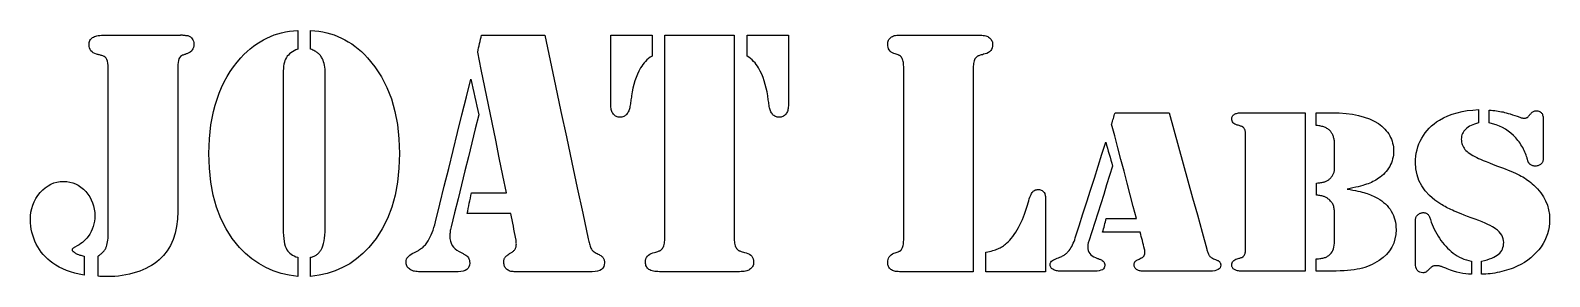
# Model space of a CAD drawing. Extents: x 0 to 407, y 0 to 66.
import ezdxf

# ---------------------------------------------------------------- set-up
doc = ezdxf.new("R2010")
doc.units = 0
doc.layers.add('layer', color=7, linetype='CONTINUOUS')

msp = doc.modelspace()

# ---------------------------------------------------------------- linework, layer by layer
at = {"layer": 'layer', "color": 7}
for points in [[(71.525781, 60.873568), (71.011472, 60.655255), (70.536426, 60.418175), (70.10064, 60.162257), (69.704117, 59.887478), (69.346856, 59.593883), (69.028856, 59.281427), (68.750119, 58.950133), (68.510643, 58.600001), (68.304531, 58.21939), (68.125906, 57.796708), (67.974747, 57.332003), (67.851075, 56.825275), (67.754891, 56.276475), (67.686194, 55.685628), (67.644985, 55.052758), (67.631262, 54.37784), (67.631262, 49.192917), (67.631262, 44.008017), (67.631262, 38.823094), (67.631262, 33.638171), (67.631262, 28.453247), (67.631262, 23.268348), (67.631262, 18.083424), (67.631262, 12.898501), (67.646914, 11.915451), (67.69402, 11.007801), (67.772537, 10.17555), (67.882465, 9.418676), (68.023804, 8.737226), (68.196554, 8.131152), (68.400715, 7.600501), (68.636281, 7.145227), (68.855472, 6.809562), (69.115234, 6.498555), (69.415568, 6.212182), (69.756471, 5.950492), (70.137943, 5.713412), (70.559987, 5.501038), (71.022602, 5.313369), (71.525788, 5.150169), (71.525788, 4.512215), (71.525788, 3.874237), (71.525788, 3.236283), (71.525788, 2.598329), (71.525788, 1.960351), (71.525788, 1.322397), (71.525788, 0.68442), (71.525788, 0.046466), (69.248723, 0.350227), (67.065885, 0.843914), (64.977272, 1.52755), (62.982883, 2.401135), (61.082719, 3.464645), (59.276779, 4.718104), (57.565064, 6.161488), (55.947573, 7.794821), (54.033665, 10.156023), (52.374945, 12.739054), (50.971414, 15.543914), (49.82307, 18.570626), (48.929913, 21.819167), (48.291945, 25.289561), (47.909166, 28.981783), (47.781571, 32.895859), (47.815276, 34.889848), (47.91637, 36.835281), (48.084853, 38.732134), (48.320738, 40.580407), (48.624019, 42.380124), (48.994695, 44.131261), (49.432767, 45.833841), (49.938236, 47.487866), (50.509779, 49.086754), (51.146107, 50.62402), (51.847216, 52.099664), (52.613108, 53.513686), (53.443778, 54.866111), (54.339229, 56.156914), (55.299459, 57.386094), (56.324465, 58.553654), (57.138444, 59.397497), (57.968128, 60.189125), (58.813516, 60.928586), (59.67461, 61.615857), (60.551409, 62.250912), (61.443911, 62.833801), (62.352121, 63.364475), (63.276035, 63.842959), (64.220223, 64.270676), (65.189276, 64.649078), (66.183194, 64.97821), (67.20198, 65.25805), (68.245632, 65.488478), (69.31415, 65.669733), (70.407535, 65.801576), (71.525788, 65.884245), (71.525788, 65.257884), (71.525788, 64.631522), (71.525788, 64.005137), (71.525788, 63.378776), (71.525788, 62.752415), (71.525788, 62.126053), (71.525788, 61.499668), (71.525781, 60.873568)], [(74.959688, 60.873568), (74.959688, 61.49993), (74.959688, 62.126315), (74.959688, 62.752676), (74.959688, 63.379037), (74.959688, 64.005399), (74.959688, 64.631784), (74.959688, 65.258145), (74.959688, 65.884506), (76.078249, 65.801837), (77.172603, 65.669994), (78.24275, 65.48874), (79.288691, 65.258074), (80.310424, 64.978234), (81.307949, 64.649102), (82.281269, 64.270676), (83.23038, 63.842959), (84.159184, 63.364475), (85.071633, 62.833801), (85.967729, 62.250912), (86.847469, 61.615857), (87.710855, 60.928586), (88.557887, 60.189125), (89.388565, 59.397497), (90.202887, 58.553654), (92.205119, 56.132992), (93.940387, 53.487603), (95.408691, 50.617487), (96.610036, 47.52262), (97.544419, 44.203026), (98.21184, 40.658705), (98.612302, 36.889657), (98.745815, 32.895859), (98.618198, 28.981783), (98.235402, 25.289561), (97.597423, 21.819167), (96.704263, 18.570626), (95.55592, 15.543914), (94.152391, 12.739054), (92.493682, 10.156023), (90.579787, 7.794821), (88.961623, 6.151345), (87.247933, 4.700691), (85.438713, 3.442885), (83.533967, 2.377926), (81.53369, 1.505814), (79.437888, 0.826525), (77.246555, 0.34006), (74.959694, 0.046466), (74.959694, 0.68442), (74.959694, 1.322397), (74.959694, 1.960351), (74.959694, 2.598329), (74.959694, 3.236283), (74.959694, 3.874237), (74.959694, 4.512215), (74.959694, 5.150169), (75.224359, 5.222386), (75.473977, 5.299591), (75.70855, 5.381785), (75.928076, 5.469205), (76.132559, 5.561614), (76.32199, 5.659012), (76.496369, 5.761636), (76.655697, 5.869248), (76.805848, 5.98565), (76.952741, 6.114405), (77.096352, 6.255275), (77.236705, 6.408498), (77.373799, 6.574074), (77.507612, 6.752002), (77.638166, 6.942284), (77.76544, 7.144918), (78.030431, 7.650934), (78.260094, 8.217859), (78.454414, 8.84567), (78.61342, 9.534389), (78.737091, 10.283994), (78.825428, 11.094484), (78.87843, 11.965884), (78.896012, 12.898192), (78.896012, 18.083116), (78.896012, 23.268039), (78.896012, 28.452938), (78.896012, 33.637862), (78.896012, 38.822785), (78.896012, 44.007708), (78.896012, 49.192608), (78.896012, 54.377531), (78.884219, 54.976336), (78.848885, 55.543238), (78.789986, 56.078235), (78.707546, 56.581353), (78.601542, 57.052591), (78.471995, 57.491925), (78.318885, 57.899356), (78.142233, 58.274907), (78.013651, 58.511986), (77.879173, 58.736001), (77.738821, 58.94695), (77.592572, 59.144833), (77.440448, 59.329651), (77.282428, 59.501403), (77.118533, 59.66009), (76.948742, 59.805949), (76.766494, 59.944443), (76.56527, 60.081512), (76.345084, 60.217156), (76.105927, 60.351375), (75.847795, 60.484168), (75.570691, 60.615299), (75.274617, 60.745004), (74.959688, 60.873568)], [(20.854706, 11.924264), (20.854706, 17.410764), (20.854706, 22.897263), (20.854706, 28.383762), (20.854706, 33.870262), (20.854706, 39.356761), (20.854706, 44.843261), (20.854706, 50.32976), (20.854706, 55.81626), (20.831142, 56.496261), (20.760472, 57.097964), (20.642697, 57.621369), (20.477816, 58.0665), (20.265808, 58.433332), (20.006698, 58.721866), (19.700477, 58.932102), (19.347147, 59.063946), (19.143008, 59.121909), (18.938847, 59.179872), (18.734707, 59.237836), (18.530546, 59.295799), (18.326406, 59.353763), (18.122245, 59.411726), (17.918106, 59.46969), (17.713966, 59.527653), (17.242845, 59.68919), (16.83454, 59.895863), (16.489053, 60.147434), (16.206384, 60.443926), (15.98653, 60.785388), (15.829497, 61.171819), (15.735285, 61.603171), (15.703874, 62.079493), (15.718668, 62.382874), (15.762837, 62.666657), (15.836443, 62.930914), (15.939489, 63.175572), (16.071994, 63.400774), (16.233938, 63.606259), (16.425341, 63.792264), (16.646181, 63.958553), (16.895802, 64.105362), (17.173559, 64.232454), (17.479455, 64.340066), (17.813486, 64.428199), (18.175659, 64.496615), (18.565966, 64.545551), (18.984413, 64.575008), (19.430996, 64.58451), (19.603746, 64.589261), (19.776496, 64.594013), (19.949246, 64.598764), (20.121996, 64.603515), (20.294746, 64.608266), (20.467496, 64.613017), (20.640246, 64.617768), (20.812996, 64.622519), (23.142401, 64.622519), (25.471803, 64.622519), (27.801207, 64.622519), (30.130611, 64.622519), (32.460015, 64.622519), (34.789417, 64.622519), (37.118822, 64.622519), (39.448226, 64.622519), (39.589565, 64.62727), (39.730904, 64.632021), (39.872243, 64.636772), (40.013582, 64.641524), (40.154921, 64.646275), (40.29626, 64.651026), (40.437599, 64.655777), (40.578937, 64.660528), (40.767382, 64.636772), (40.955827, 64.613017), (41.144272, 64.589261), (41.332717, 64.565506), (41.521162, 64.54175), (41.709606, 64.517995), (41.898051, 64.494239), (42.086496, 64.470484), (42.469263, 64.3232), (42.800997, 64.136957), (43.081698, 63.911517), (43.311364, 63.646904), (43.489988, 63.343143), (43.617584, 63.000232), (43.694149, 62.618196), (43.719686, 62.197011), (43.693506, 61.751857), (43.614968, 61.344426), (43.484092, 60.974696), (43.300879, 60.642641), (43.065324, 60.34831), (42.777425, 60.09168), (42.437187, 59.872654), (42.044605, 59.6914), (41.877086, 59.633436), (41.709568, 59.575473), (41.542049, 59.517509), (41.374531, 59.459546), (41.207013, 59.401582), (41.039494, 59.343619), (40.871976, 59.285656), (40.704457, 59.227692), (40.409998, 59.07827), (40.154801, 58.862095), (39.938866, 58.579357), (39.762193, 58.229914), (39.624777, 57.813788), (39.526642, 57.330982), (39.467765, 56.781469), (39.448254, 56.165275), (39.448254, 51.31673), (39.448254, 46.468208), (39.448254, 41.619663), (39.448254, 36.771141), (39.448254, 31.922596), (39.448254, 27.07405), (39.448254, 22.225529), (39.448254, 17.376983), (39.369737, 15.317381), (39.134169, 13.383897), (38.741563, 11.576579), (38.191924, 9.895402), (37.485252, 8.340343), (36.621547, 6.911449), (35.600806, 5.608698), (34.42303, 4.432088), (33.805988, 3.924266), (33.148382, 3.44469), (32.450213, 2.993407), (31.711476, 2.570393), (30.932174, 2.175648), (30.112307, 1.809195), (29.251874, 1.470988), (28.350877, 1.161074), (27.423035, 0.883776), (26.482108, 0.643441), (25.528096, 0.440094), (24.561, 0.273806), (23.580819, 0.144338), (22.587553, 0.051929), (21.581203, -0.003421), (20.56177, -0.022425), (20.368072, -0.020976), (20.142979, -0.016225), (19.88648, -0.009098), (19.598575, 0.000404), (19.279265, 0.012282), (18.928548, 0.02891), (18.546425, 0.047915), (18.132897, 0.069295), (18.132897, 0.742051), (18.132897, 1.41483), (18.132897, 2.087586), (18.132897, 2.760342), (18.132897, 3.433098), (18.132897, 4.105877), (18.132897, 4.778633), (18.132897, 5.451389), (18.203567, 5.507214), (18.269004, 5.558764), (18.329211, 5.605799), (18.384164, 5.648559), (18.433886, 5.687043), (18.478376, 5.721251), (18.517634, 5.750946), (18.551661, 5.776364), (18.753506, 5.946453), (18.940322, 6.108466), (19.112085, 6.262402), (19.268798, 6.408498), (19.410458, 6.546517), (19.537067, 6.676698), (19.648646, 6.798801), (19.745173, 6.913065), (19.832524, 7.026616), (19.916594, 7.146581), (19.997405, 7.273198), (20.074936, 7.406229), (20.149207, 7.545674), (20.220198, 7.69177), (20.28793, 7.84428), (20.352382, 8.003442), (20.470157, 8.399256), (20.572238, 8.821178), (20.658602, 9.269207), (20.729272, 9.743343), (20.784246, 10.243562), (20.823505, 10.769889), (20.847068, 11.322323), (20.855001, 11.900841), (20.855001, 11.900841), (20.855001, 11.900841), (20.855001, 11.900841), (20.855001, 11.900865), (20.855001, 11.900865), (20.855001, 11.900865), (20.855001, 11.900865), (20.854706, 11.924264)], [(120.731181, 64.631784), (122.840738, 64.631784), (124.950295, 64.631784), (127.05983, 64.631784), (129.169387, 64.631784), (131.278944, 64.631784), (133.38848, 64.631784), (135.498037, 64.631784), (137.607594, 64.631784), (139.062815, 57.817162), (140.518036, 51.00254), (141.973257, 44.187894), (143.428478, 37.373272), (144.88372, 30.55865), (146.338941, 23.744028), (147.794162, 16.929382), (149.249383, 10.11476), (149.334504, 9.760257), (149.422197, 9.415897), (149.512464, 9.081681), (149.605303, 8.757608), (149.70093, 8.443703), (149.79913, 8.139965), (149.899902, 7.846347), (150.003248, 7.562897), (150.111954, 7.347672), (150.24939, 7.142424), (150.415558, 6.947391), (150.610457, 6.762574), (150.834258, 6.587971), (151.086832, 6.423345), (151.368202, 6.268934), (151.678368, 6.124738), (151.940076, 5.997171), (152.180859, 5.869604), (152.400693, 5.742037), (152.599665, 5.61447), (152.777625, 5.486903), (152.934788, 5.359336), (153.070938, 5.231769), (153.186076, 5.104202), (153.284276, 4.970934), (153.369397, 4.826025), (153.441438, 4.669476), (153.500401, 4.501287), (153.546285, 4.321458), (153.579089, 4.129989), (153.598386, 3.926879), (153.604819, 3.712367), (153.553789, 3.146891), (153.4007, 2.656839), (153.14551, 2.242163), (152.78826, 1.902863), (152.32893, 1.638987), (151.767519, 1.450606), (151.104049, 1.33753), (150.338499, 1.299758), (147.72643, 1.299758), (145.114339, 1.299758), (142.50227, 1.299758), (139.890201, 1.299758), (137.278131, 1.299758), (134.666062, 1.299758), (132.053971, 1.299758), (129.441902, 1.299758), (129.135682, 1.309261), (128.845157, 1.340855), (128.570326, 1.393355), (128.311212, 1.466997), (128.067814, 1.561544), (127.840111, 1.677233), (127.628059, 1.813828), (127.431874, 1.971564), (127.255201, 2.146642), (127.102112, 2.335498), (126.972608, 2.538133), (126.86669, 2.754545), (126.784357, 2.984736), (126.725394, 3.228705), (126.690016, 3.486429), (126.679296, 3.75793), (126.683584, 3.982657), (126.698593, 4.192894), (126.724751, 4.388639), (126.761415, 4.569893), (126.808585, 4.736657), (126.866261, 4.88893), (126.934229, 5.026712), (127.012703, 5.150003), (127.109616, 5.269493), (127.232688, 5.396347), (127.381917, 5.530566), (127.557304, 5.671911), (127.758849, 5.82062), (127.986574, 5.976457), (128.240457, 6.139657), (128.520519, 6.309984), (128.722064, 6.427336), (128.907957, 6.547776), (129.077984, 6.671067), (129.232359, 6.797209), (129.371083, 6.926202), (129.494154, 7.058045), (129.601359, 7.192976), (129.692912, 7.330758), (129.771386, 7.474241), (129.839354, 7.626514), (129.896816, 7.787338), (129.943986, 7.956953), (129.98065, 8.135357), (130.006808, 8.322312), (130.021816, 8.518058), (130.026105, 8.722593), (130.024132, 8.916913), (130.0177, 9.105294), (130.006979, 9.287974), (129.994115, 9.464952), (129.976962, 9.635992), (129.955307, 9.80133), (129.929792, 9.960729), (129.900418, 10.114427), (129.732964, 10.955372), (129.565509, 11.796341), (129.398055, 12.637285), (129.230601, 13.47823), (129.063147, 14.319199), (128.895693, 15.160144), (128.728239, 16.001112), (128.560785, 16.842057), (127.100332, 16.842057), (125.639858, 16.842057), (124.179406, 16.842057), (122.718953, 16.842057), (121.258501, 16.842057), (119.798027, 16.842057), (118.337574, 16.842057), (116.877121, 16.842057), (117.018417, 17.532225), (117.159713, 18.22237), (117.30101, 18.912539), (117.442306, 19.602707), (117.583602, 20.292876), (117.724898, 20.983021), (117.866194, 21.673189), (118.00749, 22.363358), (119.180033, 22.363358), (120.352598, 22.363358), (121.525141, 22.363358), (122.697705, 22.363358), (123.870248, 22.363358), (125.042813, 22.363358), (126.215356, 22.363358), (127.38792, 22.363358), (126.424748, 27.078493), (125.461577, 31.793627), (124.498405, 36.508785), (123.535233, 41.22392), (122.572082, 45.939055), (121.608911, 50.654189), (120.645739, 55.369347), (119.682567, 60.084482), (119.813357, 60.652856), (119.944147, 61.22123), (120.074937, 61.789604), (120.205727, 62.357955), (120.336517, 62.926329), (120.467307, 63.494703), (120.598097, 64.063077), (120.731181, 64.631784)], [(155.321534, 64.631784), (156.698238, 64.631784), (158.074942, 64.631784), (159.451646, 64.631784), (160.828329, 64.631784), (162.205033, 64.631784), (163.581737, 64.631784), (164.958441, 64.631784), (166.335145, 64.631784), (166.335145, 63.930023), (166.335145, 63.228261), (166.335145, 62.5265), (166.335145, 61.824715), (166.335145, 61.122954), (166.335145, 60.421192), (166.335145, 59.719431), (166.335145, 59.01767), (165.85684, 58.693597), (165.406, 58.347788), (164.982648, 57.98022), (164.586783, 57.590914), (164.218406, 57.179873), (163.877494, 56.747071), (163.56407, 56.292534), (163.278133, 55.81626), (162.846268, 55.009356), (162.451068, 54.166226), (162.092489, 53.286821), (161.770553, 52.371213), (161.485281, 51.41933), (161.23663, 50.43122), (161.024578, 49.406859), (160.849191, 48.346271), (160.796875, 47.99248), (160.744559, 47.638713), (160.692243, 47.284922), (160.639927, 46.931156), (160.587611, 46.577365), (160.535295, 46.223574), (160.482979, 45.869807), (160.430663, 45.516017), (160.370843, 45.188689), (160.296014, 44.879488), (160.205961, 44.588388), (160.100901, 44.315461), (159.980831, 44.060636), (159.845753, 43.824031), (159.695666, 43.60548), (159.530356, 43.404984), (159.351967, 43.22563), (159.162429, 43.070031), (158.961956, 42.938426), (158.750333, 42.830813), (158.527518, 42.746956), (158.293597, 42.687093), (158.04857, 42.651222), (157.792393, 42.639344), (157.526417, 42.651222), (157.272856, 42.690418), (157.031731, 42.755746), (156.803041, 42.847205), (156.586788, 42.964557), (156.382884, 43.10804), (156.191416, 43.277654), (156.012384, 43.4734), (155.850504, 43.69005), (155.710066, 43.922616), (155.591283, 44.171289), (155.494155, 44.435878), (155.418683, 44.716454), (155.364652, 45.01297), (155.332276, 45.325426), (155.321555, 45.653846), (155.321555, 48.025928), (155.321555, 50.397986), (155.321555, 52.770068), (155.321555, 55.142126), (155.321555, 57.514208), (155.321555, 59.88629), (155.321555, 62.258348), (155.321534, 64.631784)], [(188.320537, 64.631784), (188.320537, 57.817162), (188.320537, 51.00254), (188.320537, 44.187894), (188.320537, 37.373272), (188.320537, 30.55865), (188.320537, 23.744028), (188.320537, 16.929382), (188.320537, 10.11476), (188.331257, 9.678324), (188.360632, 9.273792), (188.409731, 8.901163), (188.478343, 8.560438), (188.566679, 8.251592), (188.674742, 7.974674), (188.802316, 7.729636), (188.949615, 7.51655), (189.032806, 7.406086), (189.114711, 7.306313), (189.195115, 7.217468), (189.274232, 7.13955), (189.352063, 7.072559), (189.428607, 7.016496), (189.503865, 6.971123), (189.577836, 6.936678), (189.671962, 6.902232), (189.808112, 6.856859), (189.986072, 6.800796), (190.205928, 6.733806), (190.467658, 6.655888), (190.771284, 6.567042), (191.116784, 6.467269), (191.504158, 6.356806), (191.97526, 6.205246), (192.383539, 6.005937), (192.729018, 5.758714), (193.011695, 5.46367), (193.231551, 5.12076), (193.388499, 4.730005), (193.482625, 4.291408), (193.514143, 3.804966), (193.496991, 3.510635), (193.445961, 3.230796), (193.36084, 2.965447), (193.241843, 2.714612), (193.088754, 2.478245), (192.901575, 2.256369), (192.680411, 2.048983), (192.425242, 1.856089), (192.20931, 1.725671), (191.959351, 1.612595), (191.675365, 1.51686), (191.357352, 1.438467), (191.005334, 1.377653), (190.619289, 1.33418), (190.199217, 1.308049), (189.745119, 1.298547), (189.572304, 1.298547), (189.39949, 1.298547), (189.226676, 1.298547), (189.053861, 1.298547), (188.881047, 1.298547), (188.708233, 1.298547), (188.535418, 1.298547), (188.362604, 1.298547), (186.02796, 1.298547), (183.693315, 1.298547), (181.358692, 1.298547), (179.024048, 1.298547), (176.689404, 1.298547), (174.354759, 1.298547), (172.020136, 1.298547), (169.685492, 1.298547), (169.512678, 1.298547), (169.339863, 1.298547), (169.167049, 1.298547), (168.994235, 1.298547), (168.82142, 1.298547), (168.648606, 1.298547), (168.475792, 1.298547), (168.302977, 1.298547), (167.856405, 1.308049), (167.437962, 1.337506), (167.047651, 1.386442), (166.68547, 1.454858), (166.35144, 1.542991), (166.045563, 1.650603), (165.767795, 1.777933), (165.51818, 1.924742), (165.297337, 2.09103), (165.105869, 2.277036), (164.94399, 2.482521), (164.811485, 2.707723), (164.708354, 2.952405), (164.634811, 3.216637), (164.590643, 3.500468), (164.575634, 3.803873), (164.607152, 4.290315), (164.701278, 4.728913), (164.85844, 5.119667), (165.078275, 5.462578), (165.360953, 5.757621), (165.706431, 6.004844), (166.114732, 6.204153), (166.585855, 6.355713), (166.973208, 6.466176), (167.318708, 6.565949), (167.622312, 6.654795), (167.884042, 6.732713), (168.103898, 6.799703), (168.281858, 6.856004), (168.418008, 6.901377), (168.512134, 6.935823), (168.585462, 6.970268), (168.65879, 7.015641), (168.732119, 7.071704), (168.805447, 7.138695), (168.878775, 7.216613), (168.952103, 7.305458), (169.025431, 7.405231), (169.098759, 7.515694), (169.246059, 7.728781), (169.373633, 7.973819), (169.481695, 8.250737), (169.570032, 8.559582), (169.638643, 8.900308), (169.687743, 9.272936), (169.717117, 9.677469), (169.727838, 10.113905), (169.727838, 16.928527), (169.727838, 23.743173), (169.727838, 30.557795), (169.727838, 37.372417), (169.727838, 44.187039), (169.727838, 51.001685), (169.727838, 57.816307), (169.727838, 64.630929), (172.051998, 64.630929), (174.376179, 64.630929), (176.700339, 64.630929), (179.024498, 64.630929), (181.348679, 64.630929), (183.672839, 64.630929), (185.99702, 64.630929), (188.320537, 64.631784)], [(202.809946, 64.631784), (202.809946, 62.259702), (202.809946, 59.887644), (202.809946, 57.515562), (202.809946, 55.14348), (202.809946, 52.771422), (202.809946, 50.39934), (202.809946, 48.027282), (202.809946, 45.6552), (202.799226, 45.32678), (202.76685, 45.014324), (202.712819, 44.717808), (202.637346, 44.437232), (202.540219, 44.172643), (202.421436, 43.92397), (202.280997, 43.691404), (202.119118, 43.474754), (201.940085, 43.279008), (201.748618, 43.109394), (201.544714, 42.965911), (201.32846, 42.848559), (201.09977, 42.7571), (200.858667, 42.691772), (200.605127, 42.652576), (200.339152, 42.640698), (200.082975, 42.652576), (199.837904, 42.688447), (199.603983, 42.748311), (199.38119, 42.832167), (199.169567, 42.93978), (198.969094, 43.071385), (198.77977, 43.226984), (198.601381, 43.406338), (198.436071, 43.606834), (198.285984, 43.825385), (198.150906, 44.06199), (198.030837, 44.316815), (197.925776, 44.589742), (197.835724, 44.880842), (197.760895, 45.190044), (197.701074, 45.517371), (197.648758, 45.871161), (197.596442, 46.224928), (197.544126, 46.578719), (197.49181, 46.93251), (197.439494, 47.286277), (197.387178, 47.640067), (197.334862, 47.993834), (197.282546, 48.347625), (197.107159, 49.408213), (196.895108, 50.432574), (196.646457, 51.420684), (196.361163, 52.372567), (196.039227, 53.288175), (195.680669, 54.16758), (195.285469, 55.010711), (194.853626, 55.817614), (194.558512, 56.293888), (194.238527, 56.748426), (193.893692, 57.181227), (193.523985, 57.592268), (193.129428, 57.981574), (192.710021, 58.349142), (192.265742, 58.694951), (191.796592, 59.019024), (191.796592, 59.720785), (191.796592, 60.422546), (191.796592, 61.124308), (191.796592, 61.826069), (191.796592, 62.527854), (191.796592, 63.229615), (191.796592, 63.931377), (191.796592, 64.633138), (193.173296, 64.633138), (194.55, 64.633138), (195.926704, 64.633138), (197.303408, 64.633138), (198.680113, 64.633138), (200.056817, 64.633138), (201.433521, 64.633138), (202.809946, 64.631784)], [(252.266598, 1.299236), (249.937185, 1.299236), (247.607794, 1.299236), (245.278381, 1.299236), (242.948968, 1.299236), (240.619577, 1.299236), (238.290164, 1.299236), (235.960773, 1.299236), (233.63136, 1.299236), (233.49521, 1.299236), (233.35906, 1.299236), (233.222909, 1.299236), (233.086759, 1.299236), (232.950609, 1.299236), (232.814459, 1.299236), (232.678308, 1.299236), (232.542158, 1.299236), (232.176053, 1.308738), (231.831561, 1.338195), (231.508638, 1.387131), (231.207328, 1.455547), (230.927609, 1.54368), (230.669481, 1.651292), (230.432944, 1.778622), (230.217998, 1.925431), (230.02653, 2.090294), (229.860577, 2.271786), (229.720139, 2.470145), (229.605215, 2.685132), (229.516021, 2.916748), (229.452126, 3.16504), (229.413747, 3.430009), (229.400882, 3.711655), (229.42704, 4.166929), (229.505514, 4.581605), (229.636304, 4.955706), (229.81941, 5.289186), (230.054961, 5.582068), (230.342871, 5.834351), (230.683118, 6.046013), (231.075723, 6.217052), (231.403213, 6.338443), (231.694703, 6.447481), (231.950215, 6.544166), (232.16975, 6.628735), (232.353284, 6.700952), (232.500798, 6.760816), (232.612292, 6.808327), (232.687764, 6.843485), (232.745654, 6.877218), (232.804188, 6.920453), (232.863365, 6.972952), (232.923186, 7.034954), (232.983649, 7.106458), (233.044756, 7.187227), (233.106506, 7.277498), (233.168899, 7.377271), (233.28661, 7.57658), (233.38867, 7.803445), (233.475077, 8.057914), (233.545832, 8.339915), (233.600721, 8.649473), (233.639958, 8.986587), (233.663543, 9.351258), (233.672119, 9.743462), (233.672119, 15.54895), (233.672119, 21.354438), (233.672119, 27.159903), (233.672119, 32.965391), (233.672119, 38.770879), (233.672119, 44.576368), (233.672119, 50.381832), (233.672119, 56.187321), (233.663543, 56.5795), (233.639958, 56.944147), (233.600721, 57.281238), (233.545832, 57.590796), (233.475077, 57.872797), (233.38867, 58.127266), (233.28661, 58.354131), (233.168899, 58.55344), (233.106506, 58.653213), (233.044756, 58.743484), (232.983649, 58.824253), (232.923186, 58.895757), (232.863365, 58.957758), (232.804188, 59.010258), (232.745654, 59.053493), (232.687764, 59.087226), (232.612292, 59.122384), (232.500798, 59.169895), (232.353284, 59.229759), (232.16975, 59.301976), (231.950237, 59.386545), (231.694703, 59.483468), (231.403213, 59.592505), (231.075723, 59.713896), (230.683118, 59.884936), (230.342871, 60.096597), (230.054961, 60.348881), (229.81941, 60.641762), (229.636304, 60.975242), (229.505514, 61.34932), (229.42704, 61.76402), (229.400882, 62.219318), (229.413747, 62.500939), (229.452126, 62.765908), (229.516021, 63.0142), (229.605215, 63.245817), (229.720139, 63.460804), (229.860577, 63.659162), (230.02653, 63.840892), (230.217998, 64.005755), (230.432944, 64.152564), (230.669481, 64.279894), (230.927609, 64.387506), (231.207328, 64.475639), (231.508638, 64.544055), (231.831561, 64.592991), (232.176053, 64.622448), (232.542158, 64.63195), (232.678308, 64.63195), (232.814459, 64.63195), (232.950609, 64.63195), (233.086759, 64.63195), (233.222909, 64.63195), (233.35906, 64.63195), (233.49521, 64.63195), (233.63136, 64.63195), (235.966004, 64.63195), (238.300627, 64.63195), (240.635272, 64.63195), (242.969916, 64.63195), (245.304561, 64.63195), (247.639183, 64.63195), (249.973828, 64.63195), (252.308472, 64.63195), (252.486432, 64.63195), (252.664393, 64.63195), (252.842353, 64.63195), (253.020313, 64.63195), (253.198273, 64.63195), (253.376233, 64.63195), (253.554193, 64.63195), (253.732154, 64.63195), (254.176432, 64.622448), (254.588013, 64.596317), (254.966854, 64.552844), (255.312997, 64.49203), (255.626422, 64.413637), (255.907127, 64.317902), (256.155113, 64.204826), (256.370402, 64.074408), (256.625571, 63.881514), (256.846735, 63.674128), (257.033915, 63.452252), (257.187004, 63.215885), (257.306001, 62.96505), (257.391122, 62.699725), (257.442151, 62.419909), (257.459304, 62.125602), (257.428, 61.639137), (257.33366, 61.200515), (257.176712, 60.809761), (256.956856, 60.46685), (256.674178, 60.171783), (256.3287, 59.924584), (255.920399, 59.725275), (255.449298, 59.573715), (255.061923, 59.473704), (254.716445, 59.382246), (254.41284, 59.299576), (254.15111, 59.225697), (253.931254, 59.160369), (253.753294, 59.103831), (253.617144, 59.056082), (253.523018, 59.016886), (253.449047, 58.977689), (253.373789, 58.929703), (253.297245, 58.873165), (253.219414, 58.807837), (253.140297, 58.733958), (253.059893, 58.651289), (252.978203, 58.560068), (252.895226, 58.460057), (252.747927, 58.236755), (252.620353, 57.984448), (252.51229, 57.703159), (252.423953, 57.392865), (252.355342, 57.053589), (252.306242, 56.685331), (252.276868, 56.288068), (252.266148, 55.861799), (252.266148, 49.041381), (252.266148, 42.220938), (252.266148, 35.40052), (252.266148, 28.580102), (252.266148, 21.75966), (252.266148, 14.939241), (252.266148, 8.118799), (252.266598, 1.299236)], [(117.841687, 52.846822), (118.108649, 51.64629), (118.37561, 50.445758), (118.642572, 49.245226), (118.909555, 48.044695), (119.176517, 46.844139), (119.443478, 45.643607), (119.71044, 44.443076), (119.977402, 43.242544), (119.050873, 39.495945), (118.124343, 35.749346), (117.197814, 32.002747), (116.271285, 28.256172), (115.344777, 24.509573), (114.418248, 20.762974), (113.491719, 17.016375), (112.565189, 13.269776), (112.486715, 12.947889), (112.418748, 12.631798), (112.361071, 12.321527), (112.313901, 12.017029), (112.277237, 11.718351), (112.251079, 11.42547), (112.23607, 11.138385), (112.231782, 10.857119), (112.270376, 10.15246), (112.386157, 9.499991), (112.579126, 8.899714), (112.849368, 8.351627), (113.196819, 7.855754), (113.621479, 7.412097), (114.123349, 7.020606), (114.702427, 6.68133), (114.885747, 6.588446), (115.068853, 6.495562), (115.251959, 6.402678), (115.435279, 6.309794), (115.618385, 6.21691), (115.801706, 6.124026), (115.984812, 6.031142), (116.167918, 5.938258), (116.491805, 5.749877), (116.772511, 5.532276), (117.010013, 5.285789), (117.204268, 5.01032), (117.355427, 4.705822), (117.463275, 4.372343), (117.528027, 4.009881), (117.549682, 3.61839), (117.501869, 3.074675), (117.358643, 2.60346), (117.119812, 2.204724), (116.785461, 1.87849), (116.355569, 1.624757), (115.830137, 1.443503), (115.209184, 1.334703), (114.492712, 1.298357), (113.163114, 1.298357), (111.833516, 1.298357), (110.503939, 1.298357), (109.174341, 1.298357), (107.844745, 1.298357), (106.515151, 1.298357), (105.185559, 1.298357), (103.855965, 1.298357), (103.478745, 1.310235), (103.121811, 1.343967), (102.785159, 1.40003), (102.468791, 1.478661), (102.172708, 1.57986), (101.896909, 1.703388), (101.641392, 1.849485), (101.406161, 2.018149), (101.195139, 2.206292), (101.012247, 2.411065), (100.857508, 2.632466), (100.730899, 2.870615), (100.63242, 3.12544), (100.562072, 3.396942), (100.519876, 3.685096), (100.505725, 3.98995), (100.534521, 4.319083), (100.620885, 4.633701), (100.76484, 4.933851), (100.966385, 5.219488), (101.225499, 5.490609), (101.542195, 5.74724), (101.916473, 5.98938), (102.348331, 6.216957), (102.7635, 6.423155), (103.150531, 6.624364), (103.509427, 6.820585), (103.840189, 7.011579), (104.142815, 7.197584), (104.417307, 7.378364), (104.663664, 7.554154), (104.881884, 7.724957), (105.085058, 7.900747), (105.286261, 8.091741), (105.48549, 8.297939), (105.682769, 8.519341), (105.878096, 8.755945), (106.071451, 9.007872), (106.262833, 9.275003), (106.452264, 9.557385), (106.738857, 10.052521), (107.012365, 10.586829), (107.272787, 11.160263), (107.520122, 11.77287), (107.754373, 12.424602), (107.975539, 13.115484), (108.183624, 13.845538), (108.378522, 14.614717), (109.56155, 19.393659), (110.744556, 24.172601), (111.927584, 28.951543), (113.110612, 33.730484), (114.293639, 38.509403), (115.476646, 43.288344), (116.659673, 48.067286), (117.841687, 52.846822)], [(290.220033, 43.839068), (292.034134, 43.839068), (293.848212, 43.839068), (295.662312, 43.839068), (297.476413, 43.839068), (299.290513, 43.839068), (301.104592, 43.839068), (302.918692, 43.839068), (304.732792, 43.839068), (305.984195, 39.277917), (307.235598, 34.716765), (308.487022, 30.155614), (309.738425, 25.594463), (310.989828, 21.033288), (312.241231, 16.472136), (313.492656, 11.910985), (314.744059, 7.349833), (314.817173, 7.112516), (314.892645, 6.882088), (314.970261, 6.658311), (315.050236, 6.441423), (315.132355, 6.231424), (315.216833, 6.028077), (315.303454, 5.831619), (315.392434, 5.641813), (315.485917, 5.497617), (315.604057, 5.36031), (315.747068, 5.229892), (315.914737, 5.106126), (316.107277, 4.989249), (316.324474, 4.879024), (316.566457, 4.775687), (316.833183, 4.67924), (317.058227, 4.59372), (317.265347, 4.5082), (317.454456, 4.42268), (317.625556, 4.337161), (317.778644, 4.251878), (317.913722, 4.166596), (318.03079, 4.081314), (318.129847, 3.995794), (318.214325, 3.906473), (318.287439, 3.809313), (318.349403, 3.704552), (318.400004, 3.591951), (318.439455, 3.47151), (318.467543, 3.343468), (318.484696, 3.207587), (318.491128, 3.063866), (318.447174, 2.685393), (318.315526, 2.357377), (318.096078, 2.079842), (317.78885, 1.852739), (317.393843, 1.676236), (316.911056, 1.550094), (316.340512, 1.474314), (315.682188, 1.449133), (313.435944, 1.449133), (311.189723, 1.449133), (308.94348, 1.449133), (306.697236, 1.449133), (304.451015, 1.449133), (302.204771, 1.449133), (299.95855, 1.449133), (297.712306, 1.449133), (297.448968, 1.45626), (297.199138, 1.47764), (296.962815, 1.512798), (296.739979, 1.561972), (296.530715, 1.625399), (296.334959, 1.702842), (296.152711, 1.7943), (295.98397, 1.899775), (295.831954, 2.01689), (295.700306, 2.143269), (295.588813, 2.278913), (295.497689, 2.423821), (295.426719, 2.577994), (295.376118, 2.741195), (295.345672, 2.91366), (295.334952, 3.095389), (295.33924, 3.245762), (295.352104, 3.386394), (295.374617, 3.517287), (295.406136, 3.638678), (295.446659, 3.750329), (295.496188, 3.85224), (295.554722, 3.944411), (295.622261, 4.026843), (295.705666, 4.106899), (295.81137, 4.191943), (295.939587, 4.281739), (296.090317, 4.376286), (296.263561, 4.475822), (296.459317, 4.580108), (296.67765, 4.689383), (296.918475, 4.80341), (297.091719, 4.882041), (297.251454, 4.962572), (297.397681, 5.045003), (297.530401, 5.129573), (297.649613, 5.216043), (297.755317, 5.304413), (297.847513, 5.394684), (297.926202, 5.486856), (297.993741, 5.582828), (298.052275, 5.684739), (298.101803, 5.792351), (298.142327, 5.905903), (298.173845, 6.025393), (298.196358, 6.150584), (298.209223, 6.281715), (298.213511, 6.418546), (298.211817, 6.548489), (298.207529, 6.674631), (298.198952, 6.796972), (298.186088, 6.915274), (298.171079, 7.029776), (298.151782, 7.140476), (298.129912, 7.247138), (298.104612, 7.35), (297.960529, 7.912863), (297.816445, 8.475725), (297.672362, 9.038588), (297.528278, 9.601475), (297.384195, 10.164338), (297.240112, 10.727201), (297.096028, 11.290063), (296.951945, 11.852926), (295.696039, 11.852926), (294.440112, 11.852926), (293.184206, 11.852926), (291.928301, 11.852926), (290.672395, 11.852926), (289.416468, 11.852926), (288.160563, 11.852926), (286.904657, 11.852926), (287.026227, 12.314876), (287.147798, 12.776802), (287.269368, 13.238751), (287.390939, 13.700677), (287.512509, 14.162626), (287.634079, 14.624552), (287.75565, 15.086501), (287.87722, 15.548427), (288.885547, 15.548427), (289.893873, 15.548427), (290.9022, 15.548427), (291.910526, 15.548427), (292.918874, 15.548427), (293.927201, 15.548427), (294.935527, 15.548427), (295.943854, 15.548427), (295.115589, 18.704369), (294.287302, 21.860288), (293.459037, 25.01623), (292.630772, 28.172148), (291.802507, 31.328091), (290.97422, 34.484009), (290.145955, 37.639951), (289.31769, 40.79587), (289.430255, 41.17629), (289.54282, 41.556711), (289.655385, 41.937131), (289.76795, 42.317552), (289.880515, 42.697973), (289.993081, 43.078393), (290.105646, 43.458814), (290.220033, 43.839068)], [(341.104676, 43.839068), (341.104676, 38.540356), (341.104676, 33.241668), (341.104676, 27.942955), (341.104676, 22.644267), (341.104676, 17.345555), (341.104676, 12.046843), (341.104676, 6.748154), (341.104676, 1.449442), (339.101509, 1.449442), (337.098364, 1.449442), (335.095197, 1.449442), (333.092052, 1.449442), (331.088885, 1.449442), (329.08574, 1.449442), (327.082573, 1.449442), (325.079428, 1.449442), (324.96236, 1.449442), (324.845292, 1.449442), (324.728224, 1.449442), (324.611157, 1.449442), (324.494089, 1.449442), (324.377021, 1.449442), (324.259953, 1.449442), (324.142886, 1.449442), (323.828068, 1.456569), (323.531818, 1.475573), (323.254135, 1.508356), (322.995021, 1.554204), (322.754475, 1.613117), (322.532496, 1.685096), (322.329021, 1.770141), (322.1442, 1.868489), (321.979533, 1.978952), (321.836951, 2.10058), (321.716238, 2.233373), (321.617609, 2.377332), (321.540851, 2.532455), (321.485962, 2.698744), (321.453157, 2.876197), (321.442437, 3.064816), (321.46495, 3.369552), (321.532489, 3.647087), (321.645054, 3.89747), (321.802645, 4.120772), (322.005262, 4.316755), (322.252841, 4.485656), (322.545447, 4.627239), (322.883056, 4.741741), (323.164684, 4.822984), (323.41535, 4.896151), (323.635077, 4.961004), (323.823758, 5.017542), (323.981564, 5.065766), (324.108494, 5.105675), (324.204335, 5.137507), (324.269302, 5.161263), (324.319045, 5.185018), (324.369431, 5.214), (324.420246, 5.249158), (324.471704, 5.29073), (324.523806, 5.338479), (324.576336, 5.392641), (324.62951, 5.45298), (324.683327, 5.519733), (324.784528, 5.653239), (324.872222, 5.805037), (324.946408, 5.975364), (325.007086, 6.16422), (325.05447, 6.371368), (325.088133, 6.597045), (325.10743, 6.841109), (325.113862, 7.103631), (325.113862, 10.989343), (325.113862, 14.875054), (325.113862, 18.760765), (325.113862, 22.6465), (325.113862, 26.532211), (325.113862, 30.417922), (325.113862, 34.303633), (325.113862, 38.189345), (325.10743, 38.451843), (325.088133, 38.695907), (325.05447, 38.921584), (325.0073, 39.128732), (324.946622, 39.317588), (324.872436, 39.487915), (324.784743, 39.639713), (324.683541, 39.773219), (324.629725, 39.839972), (324.576551, 39.900311), (324.52402, 39.954473), (324.471919, 40.002222), (324.420461, 40.043794), (324.369431, 40.078952), (324.319045, 40.107934), (324.269302, 40.13169), (324.204335, 40.155445), (324.108494, 40.187277), (323.981564, 40.227187), (323.823758, 40.27541), (323.634863, 40.331948), (323.415157, 40.396801), (323.164491, 40.46973), (322.882863, 40.550974), (322.545254, 40.665476), (322.252648, 40.807058), (322.005069, 40.97596), (321.802452, 41.171943), (321.644861, 41.395245), (321.532296, 41.645628), (321.464757, 41.923187), (321.442244, 42.227923), (321.452964, 42.416304), (321.485769, 42.593757), (321.540658, 42.760046), (321.617416, 42.915169), (321.716045, 43.059128), (321.836758, 43.191921), (321.97934, 43.313549), (322.144007, 43.424012), (322.328828, 43.52236), (322.532303, 43.607405), (322.754282, 43.679384), (322.994828, 43.738297), (323.253942, 43.784145), (323.531625, 43.816928), (323.827875, 43.835932), (324.142693, 43.843059), (324.25976, 43.843059), (324.376828, 43.843059), (324.493896, 43.843059), (324.610964, 43.843059), (324.728031, 43.843059), (324.845099, 43.843059), (324.962167, 43.843059), (325.079235, 43.843059), (327.08238, 43.843059), (329.085547, 43.843059), (331.088692, 43.843059), (333.091859, 43.843059), (335.095004, 43.843059), (337.098171, 43.843059), (339.101316, 43.843059), (341.104676, 43.839068)], [(352.304352, 23.405084), (353.091258, 23.265877), (353.831444, 23.12762), (354.524952, 22.990313), (355.171741, 22.853957), (355.771853, 22.71855), (356.325266, 22.584094), (356.831959, 22.450588), (357.291975, 22.318033), (357.723261, 22.181676), (358.143869, 22.03653), (358.553777, 21.882594), (358.952987, 21.720107), (359.341519, 21.548829), (359.719374, 21.368763), (360.086529, 21.179906), (360.443007, 20.982498), (361.028474, 20.635312), (361.578478, 20.261424), (362.093041, 19.860882), (362.572161, 19.433616), (363.015839, 18.979696), (363.424075, 18.499074), (363.796848, 17.991776), (364.134201, 17.457776), (364.433817, 16.90242), (364.693489, 16.331076), (364.913216, 15.743697), (365.092891, 15.140308), (365.232687, 14.520931), (365.332602, 13.885518), (365.392636, 13.234119), (365.411933, 12.566684), (365.340964, 11.275478), (365.128269, 10.057058), (364.773785, 8.911425), (364.277491, 7.838603), (363.639407, 6.838544), (362.859534, 5.911248), (361.937872, 5.056762), (360.874421, 4.275064), (360.28162, 3.9012), (359.673618, 3.555961), (359.050458, 3.239348), (358.412074, 2.951383), (357.758531, 2.692021), (357.089787, 2.461355), (356.405841, 2.259196), (355.706715, 2.08578), (354.972683, 1.936596), (354.184083, 1.807366), (353.340895, 1.697853), (352.44314, 1.608295), (351.490796, 1.538691), (350.483863, 1.489042), (349.422363, 1.45911), (348.306295, 1.449608), (347.770614, 1.449608), (347.234953, 1.449608), (346.699272, 1.449608), (346.16359, 1.449608), (345.62793, 1.449608), (345.092249, 1.449608), (344.556589, 1.449608), (344.020907, 1.449608), (344.020907, 1.857205), (344.020907, 2.264802), (344.020907, 2.672375), (344.020907, 3.079972), (344.020907, 3.487569), (344.020907, 3.895166), (344.020907, 4.302739), (344.020907, 4.710336), (344.371446, 4.736467), (344.702859, 4.767824), (345.015147, 4.804408), (345.30831, 4.846455), (345.582347, 4.893728), (345.837237, 4.946466), (346.073002, 5.004429), (346.289642, 5.067619), (346.493975, 5.139123), (346.692518, 5.221792), (346.885487, 5.315626), (347.072881, 5.420625), (347.254701, 5.53679), (347.430946, 5.664119), (347.601401, 5.802614), (347.766282, 5.952273), (348.044801, 6.259408), (348.286183, 6.606357), (348.490516, 6.993073), (348.657541, 7.419603), (348.787474, 7.8859), (348.880313, 8.391987), (348.93606, 8.937889), (348.955357, 9.523557), (348.955357, 10.404743), (348.955357, 11.285906), (348.955357, 12.167093), (348.955357, 13.048279), (348.955357, 13.929442), (348.955357, 14.810629), (348.955357, 15.691792), (348.955357, 16.572978), (348.951068, 16.950477), (348.93606, 17.306619), (348.91226, 17.641429), (348.878812, 17.954883), (348.835716, 18.247005), (348.783185, 18.517746), (348.721007, 18.767179), (348.649179, 18.995232), (348.564487, 19.210219), (348.4635, 19.420218), (348.346218, 19.625465), (348.212641, 19.825962), (348.062768, 20.021469), (347.896386, 20.212226), (347.713924, 20.397994), (347.514951, 20.579011), (347.360147, 20.713942), (347.201913, 20.839134), (347.040462, 20.954586), (346.875581, 21.060298), (346.707269, 21.15627), (346.535742, 21.24274), (346.360783, 21.31947), (346.182394, 21.386461), (345.992856, 21.447037), (345.784021, 21.504763), (345.556124, 21.559638), (345.309103, 21.611663), (345.042956, 21.660599), (344.757684, 21.706685), (344.453286, 21.74992), (344.129742, 21.790304), (344.129742, 22.194005), (344.129742, 22.59773), (344.129742, 23.001431), (344.129742, 23.405156), (344.129742, 23.808857), (344.129742, 24.212558), (344.129742, 24.616282), (344.129742, 25.019983), (344.453565, 25.045164), (344.75882, 25.074383), (345.045507, 25.107404), (345.313627, 25.144225), (345.563179, 25.185084), (345.794162, 25.229744), (346.006642, 25.278206), (346.200469, 25.330705), (346.383146, 25.389381), (346.561749, 25.456847), (346.736494, 25.533102), (346.907164, 25.618147), (347.073975, 25.711744), (347.236926, 25.81413), (347.395804, 25.925306), (347.550822, 26.045271), (347.692118, 26.166186), (347.827625, 26.295654), (347.957558, 26.433911), (348.081915, 26.580957), (348.200698, 26.736793), (348.313907, 26.901182), (348.421326, 27.074359), (348.523171, 27.256326), (348.616653, 27.440669), (348.698772, 27.621211), (348.769742, 27.797714), (348.829348, 27.970417), (348.877805, 28.139318), (348.914897, 28.304181), (348.940841, 28.465244), (348.95585, 28.622505), (348.95585, 28.836067), (348.95585, 29.049629), (348.95585, 29.263191), (348.95585, 29.476753), (348.95585, 29.690315), (348.95585, 29.903877), (348.95585, 30.117439), (348.95585, 30.331001), (348.95585, 31.002569), (348.95585, 31.674113), (348.95585, 32.345681), (348.95585, 33.017249), (348.95585, 33.688794), (348.95585, 34.360362), (348.95585, 35.031906), (348.95585, 35.703474), (348.951562, 35.914423), (348.936553, 36.127747), (348.911252, 36.343447), (348.875875, 36.561523), (348.830206, 36.781974), (348.774459, 37.005038), (348.708635, 37.230478), (348.632734, 37.458293), (348.549543, 37.681357), (348.461849, 37.892306), (348.369653, 38.090902), (348.272954, 38.277383), (348.171753, 38.451748), (348.066049, 38.613998), (347.955842, 38.764133), (347.841133, 38.902152), (347.667461, 39.074855), (347.488858, 39.235917), (347.305108, 39.385339), (347.116428, 39.523121), (346.922601, 39.649263), (346.723629, 39.763764), (346.519725, 39.866626), (346.310676, 39.957847), (346.089812, 40.039803), (345.850381, 40.115108), (345.592381, 40.183524), (345.315814, 40.245051), (345.0207, 40.299926), (344.706997, 40.347912), (344.374748, 40.389247), (344.02393, 40.423692), (344.02393, 40.850697), (344.02393, 41.277702), (344.02393, 41.704708), (344.02393, 42.131713), (344.02393, 42.558694), (344.02393, 42.985699), (344.02393, 43.412704), (344.02393, 43.83971), (344.541601, 43.83971), (345.059273, 43.83971), (345.576944, 43.83971), (346.094593, 43.83971), (346.612264, 43.83971), (347.129936, 43.83971), (347.647607, 43.83971), (348.165278, 43.83971), (350.157167, 43.794099), (352.027528, 43.657267), (353.77634, 43.429214), (355.403625, 43.109941), (356.909361, 42.699422), (358.29357, 42.197706), (359.556251, 41.604768), (360.697383, 40.92061), (361.177896, 40.578032), (361.629165, 40.21797), (362.051166, 39.840447), (362.443922, 39.445488), (362.807411, 39.033045), (363.141655, 38.603142), (363.446631, 38.155754), (363.722362, 37.69093), (363.967111, 37.212471), (364.179162, 36.724319), (364.358623, 36.226475), (364.505494, 35.718939), (364.619775, 35.201663), (364.701465, 34.674718), (364.75035, 34.138058), (364.767503, 33.591705), (364.75035, 33.052122), (364.700607, 32.520308), (364.617631, 31.996262), (364.50142, 31.47996), (364.351977, 30.971449), (364.1693, 30.470707), (363.953518, 29.977709), (363.704545, 29.492503), (363.425726, 29.021336), (363.120471, 28.570552), (362.788758, 28.14015), (362.430607, 27.73013), (362.045999, 27.340468), (361.634975, 26.971213), (361.197494, 26.622339), (360.733575, 26.293848), (360.375703, 26.051233), (360.004324, 25.82033), (359.619437, 25.601067), (359.221064, 25.393444), (358.809182, 25.197461), (358.383793, 25.013118), (357.944918, 24.840416), (357.492534, 24.679353), (357.009726, 24.523517), (356.479684, 24.366731), (355.902364, 24.208994), (355.277788, 24.050308), (354.605935, 23.890671), (353.886826, 23.730083), (353.120461, 23.568546), (352.304352, 23.405084)], [(387.451828, 44.677542), (387.451828, 44.231129), (387.451828, 43.784716), (387.451828, 43.338302), (387.451828, 42.891913), (387.451828, 42.445499), (387.451828, 41.999086), (387.451828, 41.552672), (387.451828, 41.106259), (386.91025, 40.965389), (386.401863, 40.806465), (385.926666, 40.629486), (385.484682, 40.434691), (385.075888, 40.221842), (384.700306, 39.991176), (384.357915, 39.742503), (384.048736, 39.475871), (383.77442, 39.192254), (383.536683, 38.892603), (383.335566, 38.576963), (383.1709, 38.245313), (383.042897, 37.897651), (382.951344, 37.533978), (382.896455, 37.154294), (382.877158, 36.758598), (382.892167, 36.376467), (382.937836, 36.006475), (383.013737, 35.648622), (383.120084, 35.302885), (383.256878, 34.969286), (383.423903, 34.647851), (383.621375, 34.338507), (383.849271, 34.041325), (384.111473, 33.751864), (384.411947, 33.465801), (384.750671, 33.183158), (385.127689, 32.903912), (385.542937, 32.628063), (385.996457, 32.355611), (386.488249, 32.086556), (387.018313, 31.820898), (387.456073, 31.622065), (388.013131, 31.382348), (388.689487, 31.101891), (389.485119, 30.780669), (390.400049, 30.418682), (391.434255, 30.015955), (392.587758, 29.572464), (393.860559, 29.088208), (394.648022, 28.789055), (395.389923, 28.497195), (396.086241, 28.212604), (396.736974, 27.935282), (397.342146, 27.665254), (397.901734, 27.402518), (398.415761, 27.147051), (398.884203, 26.898854), (399.326745, 26.646784), (399.76309, 26.379653), (400.193261, 26.097485), (400.617235, 25.80028), (401.035034, 25.488038), (401.446636, 25.160758), (401.852064, 24.818418), (402.251295, 24.461064), (403.247229, 23.475567), (404.110379, 22.444436), (404.840744, 21.367717), (405.438304, 20.245389), (405.903081, 19.077426), (406.235073, 17.863876), (406.43426, 16.604716), (406.500727, 15.299945), (406.464706, 14.309103), (406.356643, 13.339593), (406.176539, 12.391464), (405.924457, 11.464666), (405.600355, 10.559225), (405.204233, 9.675141), (404.736091, 8.812412), (404.195928, 7.97104), (403.592729, 7.16264), (402.93552, 6.398877), (402.22428, 5.679774), (401.459029, 5.005308), (400.639769, 4.375478), (399.766478, 3.790309), (398.839177, 3.249753), (397.857866, 2.753856), (397.311207, 2.511954), (396.751597, 2.283189), (396.17908, 2.067489), (395.593591, 1.864854), (394.995173, 1.675285), (394.383826, 1.498782), (393.759529, 1.335582), (393.122303, 1.185447), (392.483941, 1.050753), (391.856256, 0.934114), (391.23927, 0.835291), (390.632984, 0.754522), (390.037396, 0.691808), (389.452486, 0.64691), (388.878275, 0.620066), (388.314742, 0.610564), (388.314742, 1.053081), (388.314742, 1.495623), (388.314742, 1.93814), (388.314742, 2.380681), (388.314742, 2.823199), (388.314742, 3.26574), (388.314742, 3.708258), (388.314742, 4.150799), (389.070708, 4.321838), (389.772085, 4.508794), (390.418874, 4.711904), (391.011095, 4.930929), (391.548749, 5.166109), (392.031815, 5.417228), (392.460313, 5.684335), (392.834222, 5.967477), (393.15916, 6.271452), (393.440788, 6.601179), (393.679061, 6.956609), (393.87396, 7.337742), (394.025548, 7.744602), (394.133825, 8.17719), (394.198791, 8.635505), (394.220446, 9.119523), (394.186784, 9.631906), (394.085582, 10.128776), (393.916842, 10.610134), (393.680498, 11.075955), (393.376658, 11.526241), (393.0053, 11.961014), (392.566403, 12.380251), (392.06001, 12.783976), (391.659364, 13.047923), (391.177713, 13.327407), (390.615016, 13.622426), (389.971315, 13.932982), (389.246567, 14.25905), (388.440815, 14.600654), (387.554016, 14.957794), (386.586212, 15.330447), (385.522461, 15.734623), (384.545931, 16.108724), (383.656602, 16.452752), (382.854495, 16.766704), (382.139588, 17.050559), (381.511925, 17.304339), (380.971462, 17.528116), (380.518221, 17.721723), (380.110564, 17.904165), (379.70683, 18.094447), (379.307041, 18.29233), (378.911198, 18.498053), (378.5193, 18.711615), (378.131325, 18.932779), (377.747296, 19.161782), (377.367211, 19.398624), (375.78045, 20.482136), (374.405247, 21.652023), (373.241602, 22.908286), (372.289536, 24.250899), (371.54905, 25.679911), (371.020123, 27.195275), (370.702775, 28.797037), (370.597071, 30.48515), (370.623443, 31.361705), (370.702775, 32.221274), (370.835066, 33.063858), (371.020101, 33.88948), (371.258118, 34.698117), (371.549029, 35.489769), (371.892814, 36.26446), (372.289515, 37.022166), (372.733472, 37.753146), (373.219067, 38.447733), (373.746301, 39.105951), (374.315173, 39.727751), (374.925684, 40.313182), (375.577833, 40.862242), (376.271641, 41.374886), (377.007067, 41.85116), (378.091917, 42.452341), (379.239802, 42.982682), (380.450682, 43.442185), (381.724598, 43.830849), (383.061551, 44.148697), (384.461497, 44.395683), (385.924479, 44.571712), (387.451828, 44.677542)], [(390.296768, 41.106259), (390.296768, 41.533264), (390.296768, 41.960246), (390.296768, 42.387251), (390.296768, 42.814256), (390.296768, 43.241261), (390.296768, 43.668266), (390.296768, 44.095247), (390.296768, 44.522253), (390.827925, 44.48757), (391.341094, 44.445522), (391.836252, 44.396348), (392.313399, 44.33981), (392.772558, 44.275908), (393.213706, 44.204879), (393.636844, 44.126486), (394.041993, 44.040966), (394.458934, 43.940718), (394.917514, 43.818615), (395.417732, 43.674656), (395.959589, 43.508843), (396.543084, 43.321412), (397.168238, 43.112126), (397.83501, 42.880985), (398.543442, 42.627941), (398.719472, 42.56974), (398.887784, 42.519379), (399.048162, 42.476619), (399.200608, 42.441698), (399.34512, 42.414617), (399.481913, 42.395613), (399.610774, 42.383735), (399.731701, 42.378984), (399.897011, 42.38611), (400.051172, 42.405115), (400.194183, 42.43671), (400.325831, 42.480895), (400.446329, 42.537671), (400.555463, 42.607037), (400.653449, 42.688993), (400.74007, 42.78354), (400.839128, 42.896141), (400.938185, 43.008742), (401.037242, 43.121343), (401.1363, 43.233944), (401.235357, 43.346545), (401.334414, 43.459146), (401.433472, 43.571748), (401.532529, 43.684349), (401.680472, 43.844461), (401.836348, 43.983193), (402.000157, 44.100545), (402.171685, 44.196517), (402.351146, 44.271347), (402.53854, 44.324797), (402.733867, 44.356867), (402.936914, 44.366369), (403.171821, 44.356867), (403.390412, 44.32836), (403.592815, 44.281087), (403.778708, 44.214809), (403.948306, 44.129764), (404.101609, 44.025715), (404.238617, 43.902662), (404.35933, 43.760841), (404.464819, 43.598591), (404.556158, 43.414486), (404.63356, 43.208526), (404.696811, 42.980711), (404.746125, 42.731064), (404.781288, 42.459586), (404.802729, 42.166277), (404.809162, 41.851137), (404.809162, 40.570121), (404.809162, 39.289129), (404.809162, 38.008114), (404.809162, 36.727099), (404.809162, 35.446107), (404.809162, 34.165091), (404.809162, 32.8841), (404.809162, 31.603084), (404.800585, 31.383108), (404.772712, 31.173347), (404.726185, 30.973563), (404.661219, 30.783995), (404.577599, 30.604641), (404.47554, 30.435501), (404.354827, 30.276577), (404.215675, 30.127868), (404.061729, 29.993174), (403.897062, 29.876534), (403.721889, 29.777712), (403.535996, 29.696943), (403.339382, 29.633991), (403.132048, 29.589093), (402.914015, 29.562249), (402.685304, 29.552747), (402.506915, 29.559874), (402.331956, 29.578878), (402.160428, 29.610473), (401.992117, 29.654658), (401.827235, 29.711434), (401.665785, 29.7808), (401.507765, 29.862756), (401.352961, 29.957541), (401.273844, 30.021205), (401.1988, 30.088433), (401.127616, 30.158987), (401.060291, 30.233104), (400.997041, 30.310547), (400.937649, 30.391316), (400.882331, 30.475411), (400.830873, 30.563068), (400.781559, 30.659991), (400.732888, 30.771879), (400.68486, 30.898734), (400.637261, 31.040554), (400.590305, 31.197578), (400.543993, 31.369568), (400.498109, 31.556523), (400.452868, 31.758683), (400.344806, 32.140553), (400.218733, 32.52532), (400.074649, 32.91301), (399.912556, 33.303622), (399.732451, 33.697132), (399.534337, 34.093564), (399.318276, 34.492917), (399.084205, 34.895193), (398.836047, 35.293549), (398.577769, 35.681239), (398.30937, 36.058262), (398.030852, 36.424596), (397.742192, 36.780287), (397.443412, 37.125288), (397.134512, 37.459599), (396.81547, 37.783268), (396.146425, 38.385423), (395.435743, 38.934222), (394.683443, 39.429643), (393.889483, 39.871686), (393.053907, 40.260349), (392.176692, 40.595658), (391.257838, 40.877589), (390.296768, 41.106259)], [(287.735238, 35.951173), (287.964806, 35.147643), (288.194396, 34.344089), (288.423965, 33.540559), (288.653534, 32.737029), (288.883102, 31.933476), (289.112692, 31.129946), (289.342261, 30.326392), (289.57183, 29.522862), (288.775061, 27.015208), (287.978314, 24.50753), (287.181546, 21.999875), (286.384799, 19.492197), (285.588031, 16.984542), (284.791262, 14.476864), (283.994515, 11.96921), (283.197747, 9.461531), (283.130208, 9.246069), (283.071674, 9.034407), (283.022145, 8.826784), (282.981622, 8.622962), (282.950103, 8.422941), (282.92759, 8.226958), (282.914726, 8.034776), (282.910438, 7.846395), (282.943671, 7.374753), (283.043157, 6.938032), (283.209111, 6.536255), (283.441509, 6.169423), (283.740289, 5.837534), (284.105472, 5.540567), (284.537058, 5.278544), (285.035025, 5.051441), (285.192616, 4.989439), (285.350207, 4.927437), (285.507798, 4.865436), (285.66539, 4.803196), (285.822981, 4.741194), (285.980572, 4.679192), (286.138163, 4.617191), (286.295755, 4.554951), (286.574273, 4.428809), (286.815655, 4.283188), (287.019988, 4.118325), (287.187013, 3.933982), (287.316946, 3.73016), (287.409785, 3.506858), (287.465532, 3.264243), (287.484829, 3.00222), (287.443662, 2.638286), (287.320376, 2.322884), (287.114972, 2.056015), (286.827448, 1.837702), (286.457763, 1.66785), (286.005937, 1.546459), (285.471949, 1.473767), (284.855821, 1.449537), (283.712438, 1.449537), (282.569076, 1.449537), (281.425692, 1.449537), (280.28233, 1.449537), (279.138947, 1.449537), (277.995564, 1.449537), (276.852202, 1.449537), (275.708819, 1.449537), (275.384438, 1.456664), (275.077489, 1.480419), (274.787993, 1.517953), (274.515928, 1.57069), (274.261316, 1.638393), (274.024158, 1.721062), (273.80443, 1.818935), (273.602242, 1.931774), (273.420851, 2.057678), (273.263474, 2.194747), (273.130326, 2.342981), (273.021406, 2.502381), (272.936714, 2.672945), (272.87625, 2.854675), (272.840015, 3.047569), (272.82715, 3.251629), (272.851808, 3.471843), (272.925993, 3.682554), (273.049708, 3.883526), (273.222951, 4.074757), (273.445787, 4.256249), (273.718109, 4.428002), (274.039981, 4.590014), (274.411339, 4.742287), (274.768374, 4.880306), (275.101203, 5.015), (275.409824, 5.146368), (275.69426, 5.274173), (275.954511, 5.398652), (276.190555, 5.519805), (276.402392, 5.637394), (276.59, 5.751658), (276.764744, 5.869248), (276.937773, 5.997053), (277.109086, 6.135072), (277.278685, 6.283306), (277.446567, 6.441756), (277.612949, 6.61042), (277.777616, 6.789299), (277.940568, 6.978392), (278.187032, 7.309805), (278.422218, 7.667421), (278.646169, 8.051238), (278.858864, 8.461258), (279.060194, 8.897481), (279.250376, 9.359905), (279.429194, 9.848532), (279.596862, 10.363361), (280.614194, 13.561992), (281.631526, 16.760623), (282.648858, 19.959254), (283.666211, 23.157885), (284.683543, 26.356515), (285.700874, 29.555146), (286.718206, 32.753777), (287.735238, 35.951173)], [(14.363784, 5.475002), (14.363784, 4.837024), (14.363784, 4.19907), (14.363784, 3.561116), (14.363784, 2.923138), (14.363784, 2.285184), (14.363784, 1.647206), (14.363784, 1.009229), (14.363784, 0.371275), (13.087844, 0.624295), (11.877336, 0.919362), (10.732263, 1.256452), (9.652624, 1.635614), (8.638418, 2.056823), (7.689644, 2.520079), (6.806305, 3.025358), (5.9884, 3.572709), (5.296448, 4.109535), (4.644411, 4.676104), (4.032288, 5.272391), (3.460077, 5.898396), (2.927783, 6.554119), (2.435404, 7.23956), (1.982937, 7.95472), (1.570385, 8.699621), (1.202327, 9.466259), (0.883343, 10.246674), (0.613433, 11.040868), (0.392597, 11.84884), (0.220834, 12.670591), (0.098148, 13.506119), (0.024541, 14.355402), (0.000013, 15.218463), (0.040901, 16.255153), (0.163586, 17.254144), (0.368069, 18.215434), (0.654338, 19.139048), (1.022396, 20.024938), (1.472245, 20.873152), (2.003887, 21.683666), (2.617318, 22.45648), (3.287668, 23.163301), (3.990083, 23.775908), (4.724564, 24.294229), (5.491109, 24.718336), (6.289717, 25.048205), (7.12039, 25.283859), (7.983124, 25.425205), (8.877918, 25.472241), (9.73083, 25.429718), (10.55168, 25.302389), (11.340469, 25.090252), (12.097198, 24.79338), (12.821865, 24.411676), (13.514471, 23.945166), (14.175018, 23.393848), (14.803503, 22.757699), (15.377669, 22.062091), (15.875282, 21.332417), (16.296337, 20.568654), (16.64084, 19.770849), (16.908786, 18.938955), (17.100169, 18.072996), (17.215006, 17.172971), (17.253279, 16.238857), (17.225148, 15.503007), (17.140735, 14.780222), (17.000061, 14.070479), (16.803104, 13.373801), (16.549879, 12.690165), (16.240385, 12.019571), (15.874621, 11.362043), (15.452585, 10.717556), (15.131961, 10.297796), (14.777312, 9.896898), (14.388641, 9.514839), (13.965945, 9.151641), (13.509226, 8.807281), (13.018483, 8.481783), (12.493715, 8.175123), (11.934924, 7.887325), (11.757607, 7.785889), (11.602525, 7.690155), (11.469698, 7.600359), (11.359126, 7.516264), (11.27079, 7.437871), (11.204709, 7.365417), (11.160862, 7.298664), (11.139271, 7.23785), (11.135626, 7.177986), (11.145703, 7.114559), (11.169588, 7.047568), (11.207217, 6.977015), (11.25859, 6.90266), (11.323706, 6.824742), (11.402566, 6.74326), (11.495148, 6.657978), (11.59755, 6.571983), (11.705849, 6.488126), (11.820022, 6.406645), (11.940091, 6.327302), (12.066057, 6.250096), (12.197898, 6.175029), (12.335635, 6.102099), (12.479268, 6.031546), (12.646122, 5.961942), (12.832594, 5.892338), (13.038706, 5.822735), (13.264449, 5.753131), (13.509822, 5.683527), (13.774826, 5.613924), (14.059462, 5.54432), (14.363784, 5.475002)], [(255.658626, 1.299236), (255.658626, 1.948806), (255.658626, 2.598377), (255.658626, 3.247923), (255.658626, 3.897494), (255.658626, 4.547064), (255.658626, 5.196635), (255.658626, 5.846181), (255.658626, 6.495752), (256.158201, 6.601464), (256.630932, 6.710264), (257.076861, 6.821915), (257.495947, 6.936416), (257.888231, 7.053769), (258.253671, 7.174209), (258.592288, 7.2975), (258.904083, 7.423642), (259.200805, 7.558573), (259.494268, 7.707995), (259.784471, 7.871908), (260.071373, 8.050312), (260.355037, 8.243207), (260.635421, 8.450592), (260.912546, 8.672468), (261.18639, 8.908836), (261.621492, 9.309734), (262.04746, 9.746882), (262.464251, 10.220282), (262.871909, 10.729933), (263.270389, 11.275834), (263.659715, 11.857986), (264.039885, 12.476366), (264.4109, 13.13102), (264.768814, 13.813207), (265.109704, 14.514231), (265.433592, 15.234118), (265.740455, 15.972843), (266.030337, 16.73043), (266.303195, 17.506855), (266.55905, 18.302141), (266.797882, 19.11629), (266.963835, 19.727068), (267.126357, 20.283469), (267.285664, 20.785494), (267.441754, 21.233166), (267.594628, 21.626439), (267.744072, 21.965358), (267.8903, 22.249926), (268.033311, 22.480116), (268.182755, 22.670398), (268.348493, 22.835261), (268.530742, 22.974706), (268.729285, 23.08897), (268.944231, 23.177815), (269.175537, 23.241243), (269.423223, 23.279251), (269.687247, 23.291129), (269.970547, 23.2745), (270.234228, 23.224376), (270.478291, 23.140994), (270.702735, 23.024355), (270.907496, 22.87422), (271.092746, 22.690828), (271.258271, 22.47394), (271.404284, 22.223842), (271.463247, 22.080359), (271.514276, 21.905043), (271.557372, 21.697658), (271.59275, 21.458416), (271.620195, 21.187294), (271.639491, 20.884246), (271.650212, 20.54934), (271.6545, 20.182508), (271.6545, 17.822043), (271.6545, 15.461553), (271.6545, 13.101088), (271.6545, 10.740622), (271.6545, 8.380157), (271.6545, 6.019668), (271.6545, 3.659202), (271.6545, 1.298737), (269.654871, 1.298737), (267.655242, 1.298737), (265.655635, 1.298737), (263.656006, 1.298737), (261.656377, 1.298737), (259.656748, 1.298737), (257.65714, 1.298737), (255.658626, 1.299236)], [(385.579215, 4.151203), (385.579215, 3.708685), (385.579215, 3.266144), (385.579215, 2.823626), (385.579215, 2.381085), (385.579215, 1.938568), (385.579215, 1.496026), (385.579215, 1.053509), (385.579215, 0.610968), (384.831397, 0.634723), (384.064474, 0.703139), (383.278405, 0.817165), (382.473189, 0.976802), (381.648868, 1.18205), (380.805402, 1.432908), (379.942809, 1.7294), (379.061092, 2.07148), (378.740914, 2.197621), (378.446636, 2.312123), (378.178238, 2.414984), (377.935719, 2.506205), (377.719079, 2.585786), (377.528254, 2.653727), (377.363373, 2.710028), (377.224436, 2.754688), (377.099006, 2.791034), (376.974648, 2.822629), (376.851363, 2.849235), (376.729149, 2.870615), (376.608222, 2.887244), (376.488367, 2.899121), (376.369584, 2.906248), (376.252087, 2.908624), (376.077558, 2.906248), (375.914392, 2.896746), (375.762375, 2.880117), (375.621722, 2.858737), (375.492219, 2.83023), (375.374079, 2.795547), (375.267088, 2.75445), (375.171462, 2.707177), (375.074763, 2.647313), (374.964556, 2.568445), (374.840842, 2.470572), (374.703619, 2.353933), (374.552889, 2.218289), (374.388651, 2.06364), (374.210906, 1.890225), (374.019652, 1.697806), (373.855843, 1.537694), (373.688818, 1.398961), (373.518362, 1.281609), (373.344475, 1.185637), (373.167158, 1.110807), (372.986625, 1.057357), (372.802662, 1.025287), (372.615268, 1.015785), (372.142622, 1.057595), (371.732992, 1.182786), (371.386378, 1.39136), (371.102778, 1.683457), (370.882214, 2.059032), (370.724623, 2.518059), (370.630068, 3.06054), (370.59855, 3.686474), (370.59855, 5.099451), (370.59855, 6.512452), (370.59855, 7.925429), (370.59855, 9.33843), (370.59855, 10.751407), (370.59855, 12.164385), (370.59855, 13.577386), (370.59855, 14.990363), (370.607126, 15.203687), (370.634142, 15.408697), (370.679168, 15.605393), (370.742205, 15.793774), (370.823252, 15.974078), (370.922309, 16.146068), (371.039377, 16.309744), (371.174455, 16.465342), (371.323041, 16.607875), (371.480632, 16.732354), (371.647229, 16.838779), (371.82283, 16.927387), (372.007437, 16.99794), (372.201049, 17.050678), (372.403666, 17.085361), (372.615289, 17.10199), (372.808043, 17.102916), (372.990077, 17.088663), (373.161391, 17.061344), (373.321984, 17.019772), (373.471856, 16.964184), (373.611008, 16.89458), (373.739654, 16.810723), (373.85758, 16.712851), (373.968215, 16.598112), (374.074777, 16.463418), (374.177479, 16.30877), (374.276322, 16.134404), (374.371091, 15.940084), (374.462001, 15.72581), (374.548837, 15.49158), (374.631813, 15.237563), (374.850404, 14.575212), (375.092087, 13.923551), (375.356819, 13.282556), (375.644643, 12.652251), (375.955515, 12.032613), (376.28948, 11.423641), (376.646494, 10.825358), (377.0266, 10.237742), (377.426388, 9.666636), (377.842494, 9.117837), (378.274915, 8.591367), (378.723654, 8.087204), (379.188709, 7.605371), (379.67008, 7.145869), (380.167768, 6.708672), (380.681773, 6.293806), (381.223072, 5.893502), (381.784633, 5.531041), (382.366455, 5.206422), (382.968518, 4.919646), (383.590864, 4.670712), (384.23345, 4.459763), (384.896277, 4.286585), (385.579387, 4.151179), (385.579387, 4.151179), (385.579387, 4.151179), (385.579387, 4.151179), (385.579387, 4.151179), (385.579387, 4.151155), (385.579387, 4.151155), (385.579387, 4.151155), (385.579215, 4.151203)]]:
    msp.add_lwpolyline(points, dxfattribs=at)

doc.saveas('drawing.dxf')
